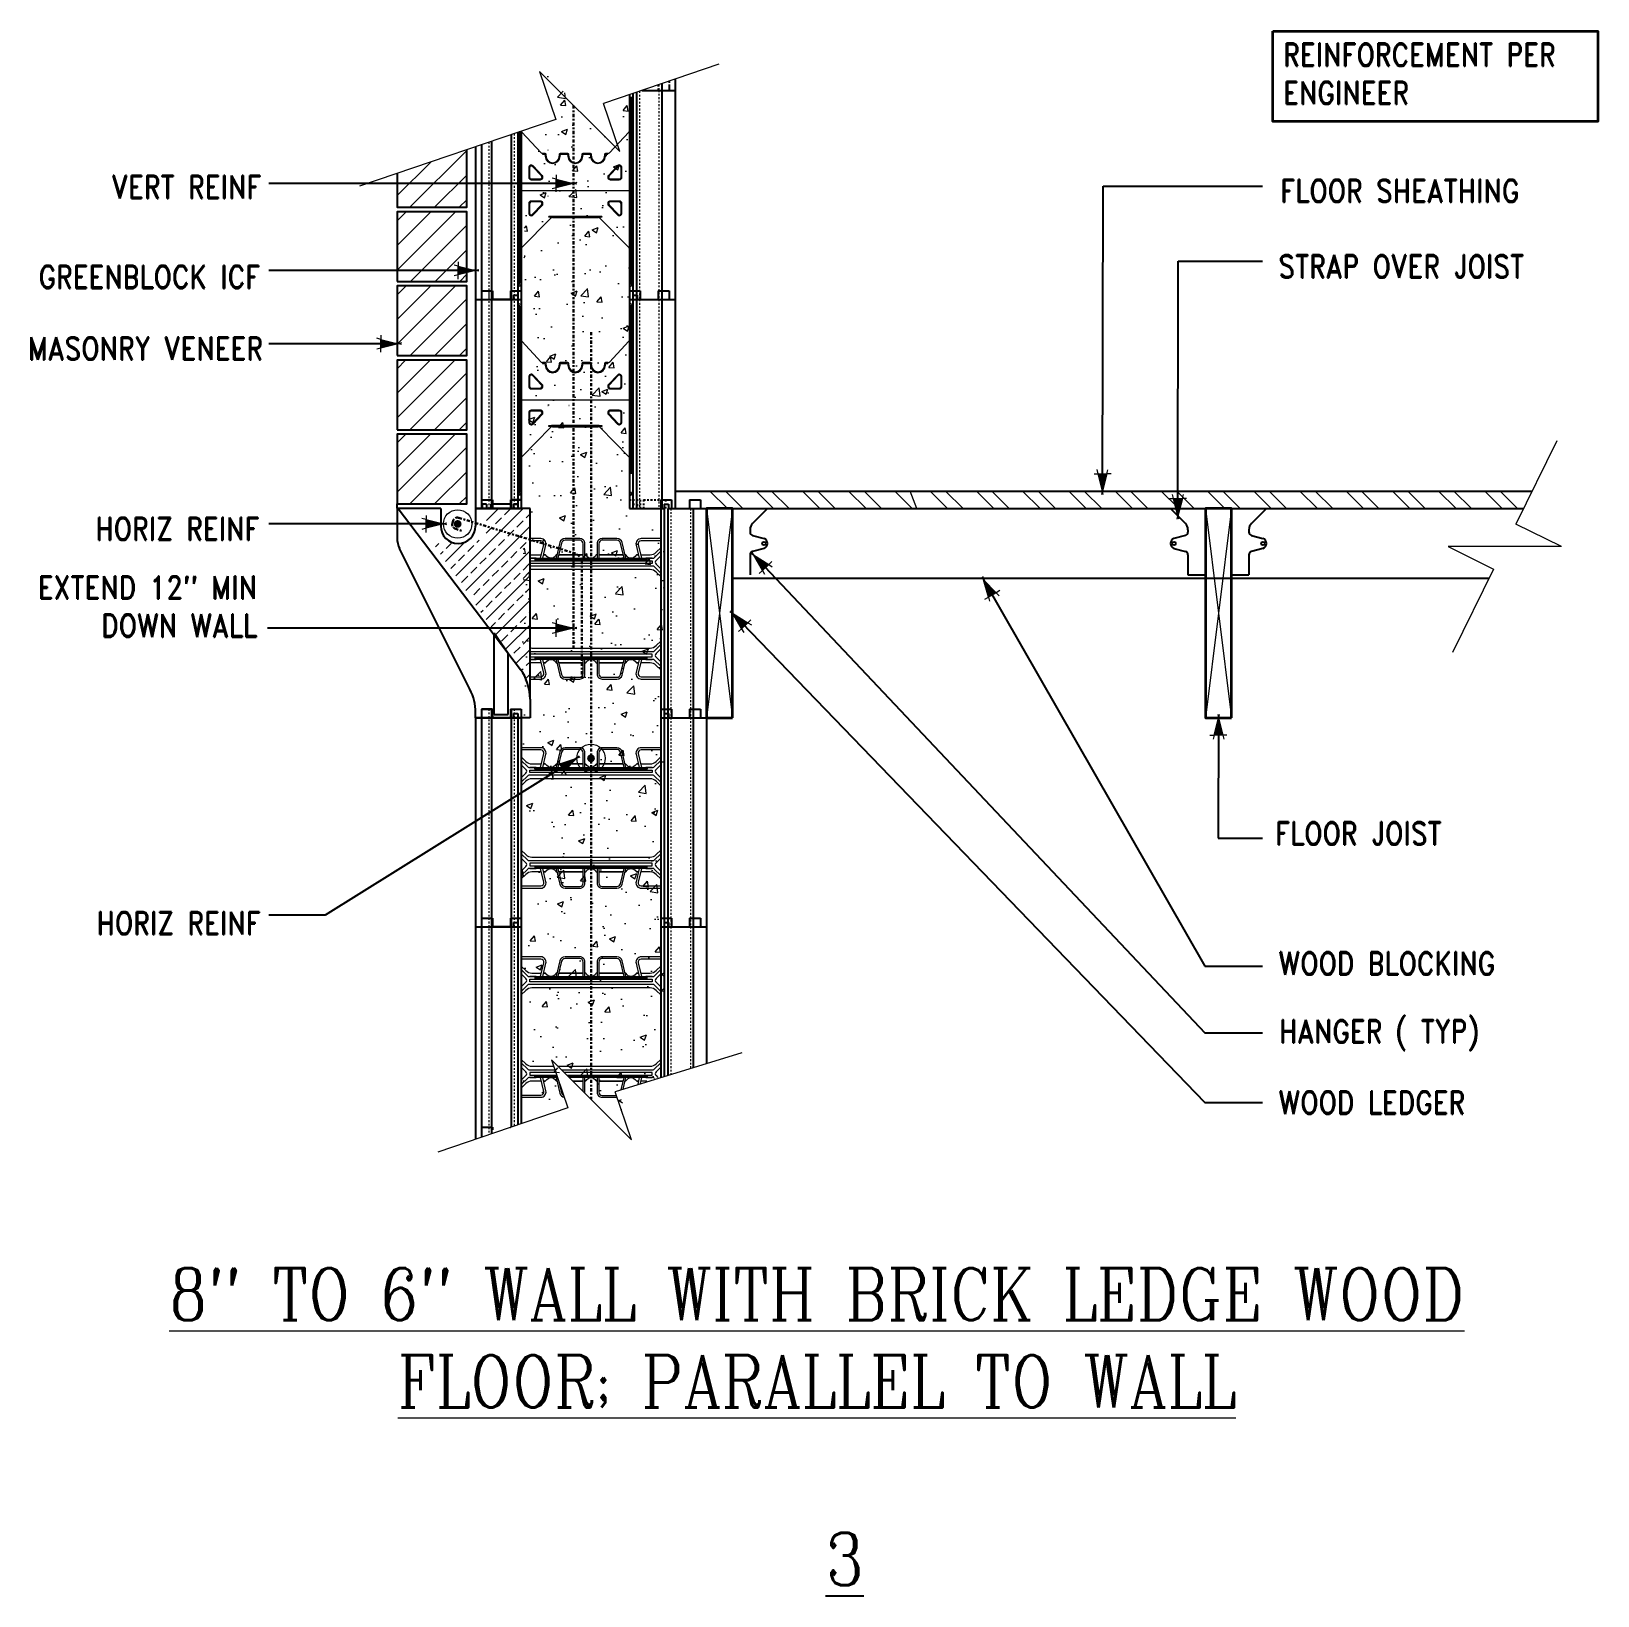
# Model space of a CAD drawing. Header units: inches. Extents: x -38.3 to 51.5, y 20.5 to 110.3.
import ezdxf

# ---------------------------------------------------------------- set-up
doc = ezdxf.new("R2010")
doc.units = ezdxf.units.IN
doc.header["$MEASUREMENT"] = 0
for name, pattern in [('CENTER', [2, 1.25, -0.25, 0.25, -0.25]), ('DASHED2', [0.375, 0.25, -0.125]), ('HIDDEN', [0.375, 0.25, -0.125])]:
    doc.linetypes.add(name, pattern=pattern)
doc.layers.get('Defpoints').update_dxf_attribs({"color": 252})
for name, color, linetype, lineweight in [('A2 Hatch', 8, 'Continuous', 9), ('A4 medium', 7, 'Continuous', 35), ('DETAILS', 7, 'Continuous', 13), ('DIM', 3, 'Continuous', 13), ('REBAR', 2, 'CENTER', 30)]:
    doc.layers.add(name, color=color, linetype=linetype, lineweight=lineweight)
doc.styles.add('ARCTEXT', font='arctext.shx', dxfattribs={"width": 0.85})
doc.styles.add('RomanC', font='romanc.shx', dxfattribs={"width": 0.85, "height": 5})
doc.styles.add('ROMAND', font='romand.shx', dxfattribs={"width": 0.85})
doc.dimstyles.new('ARCTEXT1-4', dxfattribs={"dimtxt": 4, "dimasz": 2, "dimexe": 2, "dimexo": 2, "dimgap": 2, "dimtad": 1, "dimdec": 4, "dimzin": 3, "dimdsep": 46, "dimlunit": 4, "dimtxsty": 'ARCTEXT', "dimblk": 'ARCHTICK', "dimcen": 2, "dimaunit": 1, "dimadec": 0, "dimazin": 0, "dimtfac": 1, "dimtdec": 4, "dimtmove": 2, "dimatfit": 3, "dimldrblk": 'arrow', "dimfxl": 1, "dimtolj": 1, "dimtzin": 0, "dimarcsym": 0})
pattern_1 = [(45, (-7567.363, 1529.6701), (-0.70710678, 0.70710678), [])]

msp = doc.modelspace()

# ---------------------------------------------------------------- texts
at = {"layer": 'Defpoints', "insert": (8.325, 24.13), "char_height": 3, "width": 90.08, "attachment_point": 2, "style": 'RomanC'}
msp.add_mtext('{\\L3\\P}\\P            ', dxfattribs=at)
at = {"layer": 'DIM', "color": 3, "char_height": 1.3125, "style": 'ROMAND'}
for s, insert, width, attachment_point in [('REINFORCEMENT PER ENGINEER', (33.482, 109.609), 22.17809, 1), ('VERT REINF ', (-25.135, 102.018), 22.68955, 3), ('FLOOR SHEATHING ', (33.313, 101.795), 22.68955, 1), ('STRAP OVER JOIST', (33.204, 97.46), 22.68955, 1), ('GREENBLOCK ICF', (-25.206, 96.855), 22.68955, 3), ('MASONRY VENEER ', (-25.048, 92.753), 22.68955, 3), ('HORIZ REINF ', (-25.247, 82.406), 22.68955, 3), ('EXTEND 12" MIN DOWN WALL ', (-25.389, 79.036), 16.76305, 3), ('FLOOR JOIST', (33.014, 64.929), 22.68955, 1), ('HORIZ REINF ', (-25.174, 59.778), 22.68955, 3), ('WOOD BLOCKING ', (33.217, 57.469), 22.68955, 1), ('HANGER ( TYP) ', (33.249, 53.568), 22.68955, 1), ('WOOD LEDGER', (33.222, 49.481), 22.68955, 1)]:
    msp.add_mtext(s, dxfattribs=dict(at, insert=insert, width=width, attachment_point=attachment_point))
at = {"layer": 'DIM', "insert": (6.721, 39.33), "char_height": 3, "width": 90.08, "attachment_point": 2, "style": 'ARCTEXT'}
msp.add_mtext('{\\Fromanc.shx|c0;\\L8" TO 6" WALL WITH BRICK LEDGE WOOD FLOOR; PARALLEL TO WALL}\\P\\P          ', dxfattribs=at)

# ---------------------------------------------------------------- blocks, each defined once
blk = doc.blocks.new('_ArchTick')
at = {"color": 0, "linetype": 'ByBlock', "const_width": 0.15}
blk.add_lwpolyline([(-0.5, -0.5), (0.5, 0.5)], dxfattribs=at)
blk = doc.blocks.new('arrow')
at = {"layer": 'DIM'}
blk.add_hatch(color=253, dxfattribs=at).paths.add_polyline_path([(-2, 0.5), (-2, -0.5), (0, 0)])
at = {"layer": 'DIM', "lineweight": 9}
for points in [[(-2, 0.98), (-2, 0.5), (-2.47, 0.62)], [(0.37, 0.09), (0, 0)], [(0.37, -0.09), (0, 0)], [(-2, -0.98), (-2, -0.5), (-2.47, -0.62)]]:
    blk.add_lwpolyline(points, dxfattribs=at)
at = {"layer": 'DIM', "lineweight": 15}
blk.add_lwpolyline([(0, 0), (-2, -0.5), (-2, 0.5), (0, 0)], dxfattribs=at)

# ---------------------------------------------------------------- hatches: boundary and pattern name
at = {"layer": 'A2 Hatch', "ltscale": 0.12}
h = msp.add_hatch(dxfattribs=at)
h.set_pattern_fill('AR-CONC', color=256, scale=0.5, style=0)
h.set_pattern_definition([(50, (-7567.363, 1529.67), (3.5863009, -0.3137607), [0.375, -4.125]), (355, (-7567.363, 1529.67), (-0.6937567, 3.7609607), [0.3, -3.3]), (100.451445, (-7567.064, 1529.644), (2.8925442, 3.4472), [0.318701, -3.5057106]), (46.1842, (-7567.363, 1530.67), (5.3362052, -0.827595), [0.5625, -6.1875]), (96.635645, (-7566.9183, 1530.601), (4.6733097, 4.870593), [0.4780514, -5.258565]), (351.1842, (-7567.363, 1530.67), (4.6733097, 4.870593), [0.45, -4.95]), (21, (-7566.863, 1530.42), (2.9845353, -2.0130945), [0.375, -4.125]), (326, (-7566.863, 1530.42), (1.2165767, 3.6257502), [0.3, -3.3]), (71.451445, (-7566.6143, 1530.2523), (4.2011119, 1.6126558), [0.318701, -3.5057106]), (37.5, (-7567.363, 1529.67), (0.06079928, 1.66446927), [0, -3.26, 0, -3.35, 0, -3.3125]), (7.5, (-7567.363, 1529.67), (1.3153477, 1.97205856), [0, -1.91, 0, -3.185, 0, -1.2625]), (327.5, (-7568.478, 1529.67), (2.66911218, -0.11277436), [0, -1.25, 0, -3.9, 0, -5.175]), (317.5, (-7568.978, 1529.67), (2.91593085, 0.5005249), [0, -1.625, 0, -2.59, 0, -3.675])])
h.paths.add_polyline_path([(-8.043, 105.251), (-10.03, 104.577), (-10.23, 47.561), (-7.36, 48.534), (-8.296, 51.294), (-3.7, 46.698), (-4.636, 49.458), (-2.03, 50.342), (-2.034, 82.924), (-4.034, 82.924), (-4.034, 106.61), (-5.319, 106.174), (-4.383, 103.414), (-8.98, 108.011)])
at = {"layer": 'A2 Hatch', "ltscale": 0.15}
h = msp.add_hatch(dxfattribs=at)
h.set_pattern_fill('ANSI31', color=256, scale=8, style=0)
h.set_pattern_definition(pattern_1)
h.paths.add_polyline_path([(-17.355, 95.945), (-13.355, 95.945), (-13.355, 99.945), (-17.355, 99.945)])
h = msp.add_hatch(dxfattribs=at)
h.set_pattern_fill('ANSI31', color=256, scale=8, style=0)
h.set_pattern_definition(pattern_1)
h.paths.add_polyline_path([(-17.355, 91.695), (-13.355, 91.695), (-13.355, 95.695), (-17.355, 95.695)])
h = msp.add_hatch(dxfattribs=at)
h.set_pattern_fill('ANSI31', color=256, scale=8, style=0)
h.set_pattern_definition(pattern_1)
h.paths.add_polyline_path([(-17.355, 87.426), (-13.355, 87.426), (-13.355, 91.426), (-17.355, 91.426)])
h = msp.add_hatch(dxfattribs=at)
h.set_pattern_fill('ANSI31', color=256, scale=8, style=0)
h.set_pattern_definition([(45, (-3298.9198, 426.9151), (-0.70710678, 0.70710678), [])])
h.paths.add_polyline_path([(-17.355, 83.176), (-13.355, 83.176), (-13.355, 87.176), (-17.355, 87.176)])
h = msp.add_hatch(dxfattribs=at)
h.set_pattern_fill('ANSI33', color=256, scale=4, style=0)
h.set_pattern_definition([(45, (-3354.74, 860.7285), (-0.70710678, 0.70710678), []), (45, (-3354.0328, 860.7285), (-0.70710678, 0.70710678), [0.5, -0.25])])
edge = h.paths.add_edge_path()
edge.add_line((-13.23, 80.907), (-15.285, 80.907))
edge.add_line((-15.285, 80.907), (-10.266, 73.678))
edge.add_arc((-12.73, 71.967), 3, 0, 34.77783, ccw=False)
edge.add_line((-9.73, 71.967), (-9.73, 82.907))
edge.add_line((-9.73, 82.907), (-12.23, 82.907))
edge.add_line((-12.23, 82.907), (-12.23, 81.907))
edge.add_arc((-13.23, 81.907), 1, -90, 0, ccw=False)
h = msp.add_hatch(color=256, dxfattribs=at)
edge = h.paths.add_edge_path()
edge.add_arc((-13.879, 82.027), 0.224, 0, 360)
h = msp.add_hatch(color=256, dxfattribs=at)
edge = h.paths.add_edge_path()
edge.add_arc((-6.23, 68.579), 0.224, 0, 360)

# ---------------------------------------------------------------- linework, layer by layer
at = {"color": 1, "linetype": 'HIDDEN', "ltscale": 0.02}
for p, q in [((-2.38, 107.222), (-2.38, 106.907)), ((-1.755, 107.434), (-1.755, 106.907)), ((-12.505, 95.407), (-11.88, 95.407)), ((-12.505, 95.407), (-12.505, 94.907)), ((-11.88, 95.407), (-11.88, 94.907)), ((-10.855, 95.407), (-10.855, 94.907)), ((-10.855, 95.407), (-10.23, 95.407)), ((-4.03, 95.407), (-3.405, 95.407)), ((-3.405, 95.407), (-3.405, 94.907)), ((-2.38, 95.407), (-2.38, 94.907)), ((-2.38, 95.407), (-1.755, 95.407)), ((-1.755, 95.407), (-1.755, 94.907)), ((-3.83, 95.157), (-3.83, 94.907)), ((-3.83, 95.157), (-3.58, 95.157)), ((-3.58, 95.157), (-3.58, 94.907)), ((-12.505, 83.407), (-11.88, 83.407)), ((-12.505, 83.407), (-12.505, 82.907)), ((-12.505, 83.407), (-11.88, 83.407)), ((-12.505, 83.407), (-12.505, 82.907)), ((-12.505, 83.407), (-11.88, 83.407)), ((-12.505, 83.407), (-12.505, 82.907)), ((-12.505, 83.407), (-11.88, 83.407)), ((-12.505, 83.407), (-12.505, 82.907)), ((-12.505, 83.407), (-11.88, 83.407)), ((-12.505, 83.407), (-11.88, 83.407)), ((-12.505, 83.407), (-12.505, 82.907)), ((-12.505, 83.407), (-11.88, 83.407)), ((-12.505, 83.407), (-11.88, 83.407)), ((-12.505, 83.407), (-12.505, 82.907)), ((-12.505, 83.407), (-11.88, 83.407)), ((-12.505, 83.407), (-12.505, 82.907)), ((-12.505, 83.407), (-11.88, 83.407)), ((-12.505, 83.407), (-11.88, 83.407)), ((-12.505, 83.407), (-12.505, 82.907)), ((-12.505, 83.407), (-11.88, 83.407)), ((-12.505, 83.407), (-12.505, 82.907)), ((-12.505, 83.407), (-11.88, 83.407)), ((-12.505, 83.407), (-12.505, 82.907)), ((-11.88, 83.407), (-11.88, 82.907)), ((-11.88, 83.407), (-11.88, 82.907)), ((-11.88, 83.407), (-11.88, 82.907)), ((-11.88, 83.407), (-11.88, 82.907)), ((-11.88, 83.407), (-11.88, 82.907)), ((-11.88, 83.407), (-11.88, 82.907)), ((-11.88, 83.407), (-11.88, 82.907)), ((-11.88, 83.407), (-11.88, 82.907)), ((-11.88, 83.407), (-11.88, 82.907)), ((-11.88, 83.407), (-11.88, 82.907)), ((-11.88, 83.407), (-11.88, 82.907)), ((-11.88, 83.407), (-11.88, 82.907)), ((-11.88, 83.407), (-11.88, 82.907)), ((-10.855, 83.407), (-10.855, 82.907)), ((-10.855, 83.407), (-10.23, 83.407)), ((-10.855, 83.407), (-10.855, 82.907)), ((-10.855, 83.407), (-10.23, 83.407)), ((-10.855, 83.407), (-10.855, 82.907)), ((-10.855, 83.407), (-10.23, 83.407)), ((-10.855, 83.407), (-10.855, 82.907)), ((-10.855, 83.407), (-10.23, 83.407)), ((-10.855, 83.407), (-10.855, 82.907)), ((-10.855, 83.407), (-10.23, 83.407)), ((-10.855, 83.407), (-10.855, 82.907)), ((-10.855, 83.407), (-10.23, 83.407)), ((-10.855, 83.407), (-10.855, 82.907)), ((-10.855, 83.407), (-10.23, 83.407)), ((-10.855, 83.407), (-10.855, 82.907)), ((-10.855, 83.407), (-10.23, 83.407)), ((-10.855, 83.407), (-10.855, 82.907)), ((-10.855, 83.407), (-10.23, 83.407)), ((-10.855, 83.407), (-10.855, 82.907)), ((-10.855, 83.407), (-10.23, 83.407)), ((-10.855, 83.407), (-10.855, 82.907)), ((-10.855, 83.407), (-10.23, 83.407)), ((-10.855, 83.407), (-10.855, 82.907)), ((-10.855, 83.407), (-10.23, 83.407)), ((-10.855, 83.407), (-10.855, 82.907)), ((-10.855, 83.407), (-10.23, 83.407)), ((-4.03, 83.407), (-3.405, 83.407)), ((-3.83, 83.157), (-3.83, 82.907)), ((-3.83, 83.157), (-3.58, 83.157)), ((-3.58, 83.157), (-3.58, 82.907)), ((-3.405, 83.407), (-3.405, 82.907)), ((-3.209, 83.407), (-3.209, 82.907)), ((-3.209, 83.407), (-1.959, 83.407)), ((-1.959, 83.407), (-1.959, 82.907)), ((-10.855, 71.407), (-10.23, 71.407)), ((-2.23, 71.407), (-1.605, 71.407)), ((-1.605, 71.407), (-1.605, 70.907)), ((-0.58, 71.407), (-0.58, 70.907)), ((-0.58, 71.407), (0.045, 71.407)), ((0.045, 71.407), (0.045, 70.907)), ((-12.505, 59.407), (-11.88, 59.407)), ((-11.88, 59.407), (-11.88, 58.907)), ((-10.855, 59.407), (-10.855, 58.907)), ((-10.855, 59.407), (-10.23, 59.407)), ((-2.23, 59.407), (-1.605, 59.407)), ((-1.605, 59.407), (-1.605, 58.907)), ((-0.58, 59.407), (-0.58, 58.907)), ((-0.58, 59.407), (0.045, 59.407)), ((0.045, 59.407), (0.045, 58.907)), ((-12.505, 47.407), (-11.88, 47.407)), ((-11.88, 47.407), (-11.88, 47.264)), ((-10.855, 47.407), (-10.855, 47.4)), ((-10.855, 47.407), (-10.834, 47.407))]:
    msp.add_line(p, q, dxfattribs=at)
at = {"color": 1}
for p, q in [((-2.17, 107.293), (-2.17, 106.907)), ((-1.755, 107.222), (-1.755, 106.907)), ((-1.755, 107.222), (-1.755, 106.907)), ((-1.405, 107.552), (-1.405, 106.907)), ((-4.03, 106.662), (-4.03, 94.907)), ((-3.83, 106.73), (-3.83, 94.907)), ((-3.615, 106.803), (-3.615, 94.907)), ((-3.309, 106.907), (-1.405, 106.907)), ((-3.309, 106.907), (-1.405, 106.907)), ((-3.309, 106.907), (-1.405, 106.907)), ((-2.17, 106.907), (-2.17, 94.907)), ((-1.405, 106.907), (-1.405, 94.907)), ((-10.805, 104.364), (-10.805, 94.907)), ((-10.43, 104.492), (-10.43, 94.907)), ((-10.23, 104.56), (-10.23, 94.907)), ((-12.855, 103.669), (-12.855, 94.907)), ((-12.505, 103.788), (-12.505, 94.907)), ((-11.93, 103.983), (-11.93, 94.907)), ((-12.505, 95.407), (-11.88, 95.407)), ((-12.505, 95.407), (-12.505, 82.907)), ((-11.93, 95.407), (-11.93, 82.907)), ((-11.88, 95.407), (-11.88, 94.907)), ((-10.855, 95.407), (-10.855, 94.907)), ((-10.855, 95.407), (-10.23, 95.407)), ((-10.805, 95.407), (-10.805, 82.907)), ((-10.23, 95.407), (-10.23, 82.907)), ((-10.23, 95.407), (-10.23, 94.907)), ((-4.03, 95.407), (-4.03, 82.907)), ((-4.03, 95.407), (-3.405, 95.407)), ((-4.03, 95.407), (-4.03, 94.907)), ((-3.405, 95.407), (-3.405, 94.907)), ((-2.38, 95.407), (-2.38, 94.907)), ((-2.38, 95.407), (-1.755, 95.407)), ((-1.755, 95.407), (-1.755, 94.907)), ((-12.855, 94.907), (-12.855, 82.907)), ((-12.855, 94.907), (-10.68, 94.907)), ((-12.855, 94.907), (-10.23, 94.907)), ((-10.805, 94.907), (-11.93, 94.907)), ((-10.68, 95.157), (-10.68, 94.907)), ((-10.68, 95.157), (-10.43, 95.157)), ((-10.43, 95.157), (-10.43, 82.907)), ((-10.43, 94.907), (-10.23, 94.907)), ((-4.03, 94.907), (-3.83, 94.907)), ((-4.03, 94.907), (-1.405, 94.907)), ((-3.83, 95.157), (-3.83, 82.907)), ((-3.83, 95.157), (-3.58, 95.157)), ((-3.615, 94.907), (-1.405, 94.907)), ((-3.615, 94.907), (-3.615, 82.907)), ((-3.58, 95.157), (-3.58, 94.907)), ((-2.17, 94.907), (-2.17, 82.907)), ((-1.405, 94.907), (-1.405, 82.907)), ((-17.355, 82.907), (-17.355, 81.229)), ((-14.855, 82.907), (-17.355, 82.907)), ((-17.299, 82.907), (-10.266, 73.678)), ((-14.855, 82.907), (-14.855, 81.907)), ((-12.855, 82.907), (-10.68, 82.907)), ((-12.855, 82.907), (-10.23, 82.907)), ((-9.73, 82.907), (-12.855, 82.907)), ((-12.855, 82.907), (-12.855, 81.907)), ((-12.505, 83.407), (-11.88, 83.407)), ((-12.505, 83.407), (-11.88, 83.407)), ((-12.505, 83.407), (-11.88, 83.407)), ((-12.505, 83.407), (-11.88, 83.407)), ((-12.505, 83.407), (-11.88, 83.407)), ((-12.505, 83.407), (-11.88, 83.407)), ((-12.505, 83.407), (-11.88, 83.407)), ((-12.505, 83.407), (-11.88, 83.407)), ((-12.48, 83.157), (-12.48, 82.907)), ((-12.23, 83.157), (-12.48, 83.157)), ((-12.48, 83.157), (-12.48, 82.907)), ((-12.23, 83.157), (-12.48, 83.157)), ((-12.48, 83.157), (-12.48, 82.907)), ((-12.23, 83.157), (-12.48, 83.157)), ((-12.48, 83.157), (-12.48, 82.907)), ((-12.23, 83.157), (-12.48, 83.157)), ((-12.48, 83.157), (-12.48, 82.907)), ((-12.23, 83.157), (-12.48, 83.157)), ((-12.48, 83.157), (-12.48, 82.907)), ((-12.23, 83.157), (-12.48, 83.157)), ((-12.23, 83.157), (-12.23, 82.907)), ((-12.23, 83.157), (-12.23, 82.907)), ((-12.23, 83.157), (-12.23, 82.907)), ((-12.23, 83.157), (-12.23, 82.907)), ((-12.23, 83.157), (-12.23, 82.907)), ((-12.23, 83.157), (-12.23, 82.907)), ((-10.855, 83.157), (-11.98, 83.157)), ((-11.98, 83.157), (-11.98, 82.907)), ((-10.855, 83.157), (-11.98, 83.157)), ((-11.98, 83.157), (-11.98, 82.907)), ((-10.855, 83.157), (-11.98, 83.157)), ((-11.98, 83.157), (-11.98, 82.907)), ((-10.855, 83.157), (-11.98, 83.157)), ((-11.98, 83.157), (-11.98, 82.907)), ((-10.855, 83.157), (-11.98, 83.157)), ((-11.98, 83.157), (-11.98, 82.907)), ((-10.855, 83.157), (-11.98, 83.157)), ((-11.98, 83.157), (-11.98, 82.907)), ((-10.805, 82.907), (-11.93, 82.907)), ((-10.805, 82.907), (-11.93, 82.907)), ((-10.805, 82.907), (-11.93, 82.907)), ((-10.805, 82.907), (-11.93, 82.907)), ((-10.805, 82.907), (-11.93, 82.907)), ((-10.805, 82.907), (-11.93, 82.907)), ((-10.805, 82.907), (-11.93, 82.907)), ((-10.805, 82.907), (-11.93, 82.907)), ((-11.88, 83.407), (-11.88, 82.907)), ((-11.88, 83.407), (-11.88, 82.907)), ((-11.88, 83.407), (-11.88, 82.907)), ((-11.88, 83.407), (-11.88, 82.907)), ((-11.88, 83.407), (-11.88, 82.907)), ((-11.88, 83.407), (-11.88, 82.907)), ((-11.88, 83.407), (-11.88, 82.907)), ((-11.88, 83.407), (-11.88, 82.907)), ((-10.855, 83.407), (-10.855, 82.907)), ((-10.855, 83.407), (-10.23, 83.407)), ((-10.855, 83.407), (-10.855, 82.907)), ((-10.23, 83.407), (-10.855, 83.407)), ((-10.855, 83.407), (-10.855, 82.907)), ((-10.855, 83.407), (-10.23, 83.407)), ((-10.855, 83.407), (-10.855, 82.907)), ((-10.23, 83.407), (-10.855, 83.407)), ((-10.855, 83.407), (-10.855, 82.907)), ((-10.23, 83.407), (-10.855, 83.407)), ((-10.855, 83.407), (-10.855, 82.907)), ((-10.855, 83.407), (-10.23, 83.407)), ((-10.855, 83.407), (-10.855, 82.907)), ((-10.855, 83.407), (-10.23, 83.407)), ((-10.855, 83.407), (-10.855, 82.907)), ((-10.855, 83.407), (-10.23, 83.407)), ((-10.855, 83.407), (-10.855, 82.907)), ((-10.855, 83.407), (-10.23, 83.407)), ((-10.855, 83.407), (-10.855, 82.907)), ((-10.23, 83.407), (-10.855, 83.407)), ((-10.855, 83.407), (-10.855, 82.907)), ((-10.855, 83.407), (-10.23, 83.407)), ((-10.855, 83.407), (-10.855, 82.907)), ((-10.855, 83.407), (-10.23, 83.407)), ((-10.855, 83.407), (-10.855, 82.907)), ((-10.23, 83.407), (-10.855, 83.407)), ((-10.855, 83.407), (-10.855, 82.907)), ((-10.23, 83.407), (-10.855, 83.407)), ((-10.68, 83.157), (-10.68, 82.907)), ((-10.68, 83.157), (-10.43, 83.157)), ((-10.68, 83.157), (-10.68, 82.907)), ((-10.43, 83.157), (-10.68, 83.157)), ((-10.68, 83.157), (-10.68, 82.907)), ((-10.68, 83.157), (-10.43, 83.157)), ((-10.68, 83.157), (-10.68, 82.907)), ((-10.43, 83.157), (-10.68, 83.157)), ((-10.68, 83.157), (-10.68, 82.907)), ((-10.43, 83.157), (-10.68, 83.157)), ((-10.68, 83.157), (-10.68, 82.907)), ((-10.68, 83.157), (-10.43, 83.157)), ((-10.68, 83.157), (-10.68, 82.907)), ((-10.68, 83.157), (-10.43, 83.157)), ((-10.68, 83.157), (-10.68, 82.907)), ((-10.68, 83.157), (-10.43, 83.157)), ((-10.68, 83.157), (-10.68, 82.907)), ((-10.68, 83.157), (-10.43, 83.157)), ((-10.68, 83.157), (-10.68, 82.907)), ((-10.43, 83.157), (-10.68, 83.157)), ((-10.68, 83.157), (-10.68, 82.907)), ((-10.68, 83.157), (-10.43, 83.157)), ((-10.68, 83.157), (-10.68, 82.907)), ((-10.68, 83.157), (-10.43, 83.157)), ((-10.68, 83.157), (-10.68, 82.907)), ((-10.43, 83.157), (-10.68, 83.157)), ((-10.68, 83.157), (-10.68, 82.907)), ((-10.43, 83.157), (-10.68, 83.157)), ((-10.43, 83.157), (-10.43, 82.907)), ((-10.43, 83.157), (-10.43, 82.907)), ((-10.43, 83.157), (-10.43, 82.907)), ((-10.43, 83.157), (-10.43, 82.907)), ((-10.43, 83.157), (-10.43, 82.907)), ((-10.43, 83.157), (-10.43, 82.907)), ((-10.43, 82.907), (-10.23, 82.907)), ((-10.43, 82.907), (-10.23, 82.907)), ((-10.43, 82.907), (-10.23, 82.907)), ((-10.43, 82.907), (-10.23, 82.907)), ((-10.43, 82.907), (-10.23, 82.907)), ((-10.43, 82.907), (-10.23, 82.907)), ((-10.43, 82.907), (-10.23, 82.907)), ((-10.43, 82.907), (-10.23, 82.907)), ((-10.23, 83.407), (-10.23, 82.907)), ((-10.23, 83.407), (-10.23, 82.907)), ((-10.23, 83.407), (-10.23, 82.907)), ((-10.23, 83.407), (-10.23, 82.907)), ((-10.23, 83.407), (-10.23, 82.907)), ((-10.23, 83.407), (-10.23, 82.907)), ((-10.23, 83.407), (-10.23, 82.907)), ((-10.23, 83.407), (-10.23, 82.907)), ((-10.23, 83.407), (-10.23, 82.907)), ((-10.23, 83.407), (-10.23, 82.907)), ((-10.23, 83.407), (-10.23, 82.907)), ((-10.23, 83.407), (-10.23, 82.907)), ((-10.23, 83.407), (-10.23, 82.907)), ((-10.23, 83.407), (-10.23, 82.907)), ((-10.23, 83.407), (-10.23, 82.907)), ((-10.23, 83.407), (-10.23, 82.907)), ((-9.73, 71.967), (-9.73, 82.907)), ((-4.03, 83.407), (-4.03, 82.907)), ((-4.03, 82.907), (-2.234, 82.907)), ((-3.826, 82.907), (-2.03, 82.907)), ((-2.23, 83.407), (-2.23, 70.907)), ((-2.23, 83.407), (-1.605, 83.407)), ((-2.23, 82.907), (-2.03, 82.907)), ((-2.03, 83.157), (-2.03, 70.907)), ((-2.03, 83.157), (-1.78, 83.157)), ((-1.815, 82.907), (0.395, 82.907)), ((-1.815, 82.907), (-1.815, 70.907)), ((-1.78, 83.157), (-1.78, 82.907)), ((-1.605, 83.407), (-1.605, 82.907)), ((-0.58, 83.407), (-0.58, 82.907)), ((-0.58, 83.407), (0.045, 83.407)), ((-0.37, 82.907), (-0.37, 70.907)), ((0.045, 83.407), (0.045, 82.907)), ((0.395, 82.907), (0.395, 70.907)), ((-13.173, 72.542), (-17.223, 80.613)), ((-11.778, 71.089), (-11.78, 75.751)), ((-10.98, 74.599), (-11.78, 75.751)), ((-10.98, 71.089), (-10.98, 74.599)), ((-9.73, 71.967), (-9.73, 70.907)), ((-12.855, 70.907), (-12.855, 71.196)), ((-12.505, 71.407), (-11.88, 71.407)), ((-12.505, 71.407), (-11.88, 71.407)), ((-12.505, 71.407), (-12.505, 58.907)), ((-12.505, 71.407), (-12.505, 70.907)), ((-11.88, 71.407), (-12.505, 71.407)), ((-11.93, 71.407), (-11.93, 58.907)), ((-11.88, 71.407), (-11.88, 70.907)), ((-11.88, 71.407), (-11.88, 70.907)), ((-11.88, 71.407), (-11.88, 70.907)), ((-11.778, 71.089), (-10.98, 71.089)), ((-10.855, 71.407), (-10.855, 70.907)), ((-10.855, 71.407), (-10.855, 70.907)), ((-10.855, 71.407), (-10.23, 71.407)), ((-10.855, 71.407), (-10.855, 70.907)), ((-10.805, 71.407), (-10.805, 58.907)), ((-10.68, 71.157), (-10.68, 70.907)), ((-10.68, 71.157), (-10.43, 71.157)), ((-10.43, 71.157), (-10.43, 58.907)), ((-10.23, 71.407), (-10.23, 58.907)), ((-2.23, 71.407), (-2.23, 58.907)), ((-2.23, 71.407), (-1.605, 71.407)), ((-2.03, 71.157), (-2.03, 58.907)), ((-2.03, 71.157), (-1.78, 71.157)), ((-1.78, 71.157), (-1.78, 70.907)), ((-1.605, 71.407), (-1.605, 70.907)), ((-0.58, 71.407), (-0.58, 70.907)), ((-0.58, 71.407), (0.045, 71.407)), ((0.045, 71.407), (0.045, 70.907)), ((-12.855, 70.907), (-10.23, 70.907)), ((-12.855, 70.907), (-12.855, 58.907)), ((-12.855, 70.907), (-10.68, 70.907)), ((-9.73, 70.907), (-12.855, 70.907)), ((-10.805, 70.907), (-11.93, 70.907)), ((-11.88, 70.907), (-10.855, 70.907)), ((-10.43, 70.907), (-10.23, 70.907)), ((-2.23, 70.907), (0.395, 70.907)), ((-2.23, 70.907), (-2.03, 70.907)), ((-1.815, 70.907), (0.395, 70.907)), ((-1.815, 70.907), (-1.815, 58.907)), ((-0.37, 70.907), (-0.37, 58.907)), ((0.395, 70.907), (0.395, 58.907)), ((-12.505, 59.407), (-11.88, 59.407)), ((-12.505, 59.407), (-12.505, 46.84)), ((-11.93, 59.407), (-11.93, 47.035)), ((-11.88, 59.407), (-11.88, 58.907)), ((-10.855, 59.407), (-10.855, 58.907)), ((-10.855, 59.407), (-10.23, 59.407)), ((-10.805, 59.407), (-10.805, 47.417)), ((-10.23, 59.407), (-10.23, 47.612)), ((-2.23, 59.407), (-2.23, 50.249)), ((-2.23, 59.407), (-1.605, 59.407)), ((-1.605, 59.407), (-1.605, 58.907)), ((-0.58, 59.407), (-0.58, 58.907)), ((-0.58, 59.407), (0.045, 59.407)), ((0.045, 59.407), (0.045, 58.907)), ((-12.855, 58.907), (-10.23, 58.907)), ((-12.855, 58.907), (-12.855, 46.721)), ((-12.855, 58.907), (-10.68, 58.907)), ((-10.805, 58.907), (-11.93, 58.907)), ((-10.68, 59.157), (-10.68, 58.907)), ((-10.68, 59.157), (-10.43, 59.157)), ((-10.43, 59.157), (-10.43, 47.544)), ((-10.43, 58.907), (-10.23, 58.907)), ((-2.23, 58.907), (0.395, 58.907)), ((-2.23, 58.907), (-2.03, 58.907)), ((-2.03, 59.157), (-2.03, 50.31)), ((-2.03, 59.157), (-1.78, 59.157)), ((-1.815, 58.907), (0.395, 58.907)), ((-1.815, 58.907), (-1.815, 50.377)), ((-1.78, 59.157), (-1.78, 58.907)), ((-0.37, 58.907), (-0.37, 50.825)), ((0.395, 58.907), (0.395, 51.062)), ((-12.505, 47.407), (-11.88, 47.407)), ((-11.88, 47.407), (-11.88, 47.264)), ((-10.855, 47.407), (-10.855, 47.4)), ((-10.855, 47.407), (-10.834, 47.407))]:
    msp.add_line(p, q, dxfattribs=at)
at = {"ltscale": 0.15}
for p, q in [((-11.88, 94.907), (-10.855, 94.907)), ((-1.405, 83.907), (47.763, 83.907)), ((-17.355, 82.926), (-17.355, 83.176)), ((-11.88, 82.907), (-10.855, 82.907)), ((-11.88, 82.907), (-10.855, 82.907)), ((-11.88, 82.907), (-10.855, 82.907)), ((-11.88, 82.907), (-10.855, 82.907)), ((-11.88, 82.907), (-10.855, 82.907)), ((-11.88, 82.907), (-10.855, 82.907)), ((-11.88, 82.907), (-10.855, 82.907)), ((-11.88, 82.907), (-10.855, 82.907)), ((0.395, 82.907), (47.27, 82.907)), ((3.895, 82.907), (3.042, 82.053)), ((27.02, 82.907), (27.874, 82.053)), ((32.52, 82.907), (31.667, 82.053)), ((2.895, 81.699), (2.895, 81.559)), ((3.043, 81.366), (3.698, 81.189)), ((27.873, 81.366), (27.217, 81.189)), ((28.02, 81.699), (28.02, 81.559)), ((31.52, 81.699), (31.52, 81.559)), ((31.668, 81.366), (32.323, 81.189)), ((2.895, 80.254), (2.895, 79.107)), ((3.698, 80.625), (3.043, 80.447)), ((27.217, 80.625), (27.873, 80.447)), ((28.02, 80.254), (28.02, 79.107)), ((31.52, 80.254), (31.52, 79.107)), ((32.323, 80.625), (31.668, 80.447)), ((28.02, 79.107), (29.02, 79.107)), ((30.52, 79.107), (31.52, 79.107)), ((1.895, 78.907), (45.296, 78.907)), ((-11.88, 58.907), (-10.855, 58.907))]:
    msp.add_line(p, q, dxfattribs=at)
msp.add_lwpolyline([(-17.355, 102.143), (-17.355, 100.195), (-13.355, 100.195), (-13.355, 103.5)], dxfattribs=at)
for points in [[(-17.355, 95.945), (-13.355, 95.945), (-13.355, 99.945), (-17.355, 99.945)], [(-17.355, 91.695), (-13.355, 91.695), (-13.355, 95.695), (-17.355, 95.695)], [(-17.355, 87.426), (-13.355, 87.426), (-13.355, 91.426), (-17.355, 91.426)], [(-17.355, 83.176), (-13.355, 83.176), (-13.355, 87.176), (-17.355, 87.176)]]:
    msp.add_lwpolyline(points, close=True, dxfattribs=at)
for centre in [(3.695, 80.909), (27.22, 80.909), (32.32, 80.909)]:
    msp.add_circle(centre, 0.1, dxfattribs=at)
at = {"color": 1}
for centre, radius, start, end in [((-13.855, 81.907), 1, 180, 0), ((-15.855, 81.229), 1.5, 180, 204.22775), ((-12.73, 71.967), 3, 360, 34.77783), ((-15.855, 71.196), 3, 0, 26.64228)]:
    msp.add_arc(centre, radius, start, end, dxfattribs=at)
at = {"ltscale": 0.15}
for centre, radius, start, end in [((3.395, 81.699), 0.5, 135, 180), ((27.52, 81.699), 0.5, 0, 45), ((32.02, 81.699), 0.5, 135, 180), ((3.095, 81.559), 0.2, 180, 254.79988), ((3.595, 80.907), 0.3, 290, 70), ((27.32, 80.907), 0.3, 110, 250), ((27.82, 81.559), 0.2, 285.20012, 360), ((31.72, 81.559), 0.2, 180, 254.79988), ((32.22, 80.907), 0.3, 290, 70), ((3.095, 80.254), 0.2, 105.20374, 180), ((27.82, 80.254), 0.2, 0, 74.79626), ((31.72, 80.254), 0.2, 105.20374, 180)]:
    msp.add_arc(centre, radius, start, end, dxfattribs=at)
at = {"layer": 'A2 Hatch', "linetype": 'DASHED2', "ltscale": 0.15}
for p, q in [((-2.33, 107.239), (-2.33, 106.907)), ((-3.455, 106.857), (-3.455, 94.907)), ((-2.33, 106.907), (-2.33, 94.907)), ((-10.645, 104.419), (-10.645, 94.907)), ((-12.09, 103.929), (-12.09, 94.907)), ((-12.09, 95.407), (-12.09, 82.907)), ((-10.645, 95.407), (-10.645, 82.907)), ((-3.455, 94.907), (-3.455, 82.907)), ((-2.33, 94.907), (-2.33, 82.907)), ((-1.655, 82.907), (-1.655, 70.907)), ((-0.53, 82.907), (-0.53, 70.907)), ((-12.09, 71.407), (-12.09, 58.907)), ((-10.645, 71.407), (-10.645, 58.907)), ((-1.655, 70.907), (-1.655, 58.907)), ((-0.53, 70.907), (-0.53, 58.907)), ((-12.09, 59.407), (-12.09, 46.981)), ((-10.645, 59.407), (-10.645, 47.471)), ((-1.655, 58.907), (-1.655, 50.427)), ((-0.53, 58.907), (-0.53, 50.775))]:
    msp.add_line(p, q, dxfattribs=at)
at = {"layer": 'A2 Hatch', "ltscale": 0.15}
for p, q in [((-16.615, 100.195), (-13.355, 103.456)), ((-17.355, 100.87), (-15.428, 102.796)), ((-15.201, 100.195), (-13.355, 102.042)), ((-13.787, 100.195), (-13.355, 100.627)), ((1.596, 82.907), (0.596, 83.907)), ((2.48, 82.907), (1.48, 83.907)), ((4.247, 82.907), (3.247, 83.907)), ((5.131, 82.907), (4.131, 83.907)), ((6.899, 82.907), (5.899, 83.907)), ((7.783, 82.907), (6.783, 83.907)), ((9.551, 82.907), (8.551, 83.907)), ((10.434, 82.907), (9.434, 83.907)), ((12.202, 82.907), (11.202, 83.907)), ((12.461, 82.907), (12.086, 83.907)), ((14.229, 82.907), (13.229, 83.907)), ((15.113, 82.907), (14.113, 83.907)), ((16.881, 82.907), (15.881, 83.907)), ((17.764, 82.907), (16.764, 83.907)), ((19.532, 82.907), (18.532, 83.907)), ((20.416, 82.907), (19.416, 83.907)), ((22.184, 82.907), (21.184, 83.907)), ((23.068, 82.907), (22.068, 83.907)), ((24.835, 82.907), (23.835, 83.907)), ((25.719, 82.907), (24.719, 83.907)), ((27.487, 82.907), (26.487, 83.907)), ((28.371, 82.907), (27.371, 83.907)), ((30.139, 82.907), (29.139, 83.907)), ((31.023, 82.907), (30.023, 83.907)), ((32.79, 82.907), (31.79, 83.907)), ((33.674, 82.907), (32.674, 83.907)), ((35.442, 82.907), (34.442, 83.907)), ((36.326, 82.907), (35.326, 83.907)), ((38.094, 82.907), (37.094, 83.907)), ((38.978, 82.907), (37.978, 83.907)), ((40.745, 82.907), (39.745, 83.907)), ((41.629, 82.907), (40.629, 83.907)), ((43.397, 82.907), (42.397, 83.907)), ((44.281, 82.907), (43.281, 83.907)), ((46.049, 82.907), (45.049, 83.907)), ((46.933, 82.907), (45.933, 83.907)), ((0.395, 82.907), (1.895, 70.907)), ((1.895, 82.907), (0.395, 70.907)), ((29.02, 82.907), (30.52, 70.907)), ((30.52, 82.907), (29.02, 70.907))]:
    msp.add_line(p, q, dxfattribs=at)
for centre in [(-13.879, 82.027), (-6.23, 68.579)]:
    msp.add_circle(centre, 0.816, dxfattribs=at)
at = {"layer": 'A4 medium', "ltscale": 0.15}
for points in [[(32.883, 110.295), (51.525, 110.295), (51.525, 105.112), (32.883, 105.112)], [(1.895, 70.907), (1.895, 82.907), (0.395, 82.907), (0.395, 70.907)], [(30.52, 70.907), (30.52, 82.907), (29.02, 82.907), (29.02, 70.907)]]:
    msp.add_lwpolyline(points, close=True, dxfattribs=at)
at = {"layer": 'DETAILS', "color": 6, "lineweight": 20}
for p, q in [((-4.03, 104.577), (-4.03, 106.556)), ((-3.93, 106.532), (-3.93, 95.834)), ((-10.33, 104.56), (-10.33, 95.834)), ((-10.23, 104.593), (-10.23, 104.578)), ((-10.23, 104.577), (-10.23, 97.815)), ((-10.202, 104.508), (-9.084, 103.317)), ((-5.175, 103.317), (-4.058, 104.508)), ((-4.03, 97.815), (-4.03, 104.577)), ((-9.805, 102.468), (-9.805, 101.927)), ((-9.755, 102.468), (-9.755, 101.927)), ((-9.063, 101.996), (-9.583, 102.537)), ((-9.027, 102.03), (-9.547, 102.572)), ((-9.012, 103.287), (-9.005, 103.287)), ((-8.855, 103.287), (-9.012, 103.287)), ((-9.005, 103.287), (-9.005, 103.237)), ((-9.005, 103.237), (-8.905, 103.237)), ((-8.855, 103.187), (-8.855, 103.132)), ((-8.805, 103.132), (-8.805, 103.237)), ((-8.055, 103.237), (-8.055, 103.132)), ((-7.555, 103.287), (-8.005, 103.287)), ((-8.005, 103.132), (-8.005, 103.187)), ((-7.955, 103.237), (-7.605, 103.237)), ((-7.555, 103.187), (-7.555, 103.132)), ((-7.505, 103.132), (-7.505, 103.237)), ((-6.755, 103.237), (-6.755, 103.132)), ((-6.255, 103.287), (-6.705, 103.287)), ((-6.705, 103.132), (-6.705, 103.187)), ((-6.655, 103.237), (-6.305, 103.237)), ((-6.255, 103.187), (-6.255, 103.132)), ((-6.205, 103.132), (-6.205, 103.237)), ((-5.455, 103.237), (-5.455, 103.132)), ((-5.248, 103.287), (-5.405, 103.287)), ((-5.405, 103.132), (-5.405, 103.187)), ((-5.355, 103.237), (-5.255, 103.237)), ((-5.255, 103.237), (-5.255, 103.287)), ((-5.255, 103.287), (-5.248, 103.287)), ((-4.713, 102.572), (-5.233, 102.03)), ((-4.677, 102.537), (-5.196, 101.996)), ((-4.505, 101.927), (-4.505, 102.468)), ((-4.455, 101.927), (-4.455, 102.468)), ((-9.655, 101.827), (-9.136, 101.827)), ((-9.655, 101.777), (-9.136, 101.777)), ((-5.124, 101.827), (-4.605, 101.827)), ((-5.124, 101.777), (-4.605, 101.777)), ((-10.33, 101.157), (-3.93, 101.157)), ((-9.805, 100.407), (-9.805, 99.866)), ((-9.755, 100.407), (-9.755, 99.866)), ((-9.136, 100.557), (-9.655, 100.557)), ((-9.136, 100.507), (-9.655, 100.507)), ((-9.583, 99.796), (-9.063, 100.337)), ((-9.547, 99.762), (-9.027, 100.303)), ((-5.233, 100.303), (-4.713, 99.762)), ((-5.196, 100.337), (-4.677, 99.796)), ((-4.605, 100.557), (-5.124, 100.557)), ((-4.605, 100.507), (-5.124, 100.507)), ((-4.505, 99.866), (-4.505, 100.407)), ((-4.455, 99.866), (-4.455, 100.407)), ((-10.201, 97.886), (-8.549, 99.563)), ((-8.5, 99.677), (-8.656, 99.662)), ((-8.656, 99.642), (-8.5, 99.627)), ((-7.13, 99.677), (-8.5, 99.677)), ((-8.5, 99.627), (-7.13, 99.627)), ((-8.443, 99.607), (-7.13, 99.607)), ((-5.76, 99.677), (-7.13, 99.677)), ((-7.13, 99.627), (-5.76, 99.627)), ((-7.13, 99.607), (-5.817, 99.607)), ((-5.604, 99.662), (-5.76, 99.677)), ((-5.76, 99.627), (-5.604, 99.642)), ((-5.711, 99.563), (-4.059, 97.886)), ((-10.23, 95.807), (-10.23, 97.815)), ((-4.03, 97.815), (-4.03, 95.807)), ((-10.337, 95.809), (-10.382, 95.73)), ((-10.382, 95.73), (-10.296, 95.68)), ((-10.33, 95.87), (-10.33, 95.834)), ((-10.296, 95.68), (-10.237, 95.782)), ((-4.023, 95.782), (-3.964, 95.68)), ((-3.964, 95.68), (-3.878, 95.73)), ((-3.93, 95.834), (-3.93, 95.87)), ((-3.878, 95.73), (-3.923, 95.809)), ((-10.382, 94.633), (-10.296, 94.683)), ((-10.337, 94.554), (-10.382, 94.633)), ((-10.33, 94.532), (-10.33, 83.834)), ((-10.33, 94.493), (-10.33, 94.529)), ((-10.296, 94.683), (-10.237, 94.581)), ((-10.23, 94.556), (-10.23, 92.577)), ((-4.03, 92.577), (-4.03, 94.556)), ((-4.023, 94.581), (-3.964, 94.683)), ((-3.964, 94.683), (-3.878, 94.633)), ((-3.93, 94.532), (-3.93, 84.907)), ((-3.93, 94.529), (-3.93, 94.493)), ((-3.878, 94.633), (-3.923, 94.554)), ((-10.23, 92.577), (-10.23, 85.815)), ((-4.03, 85.815), (-4.03, 92.577)), ((-10.202, 92.508), (-9.084, 91.317)), ((-5.175, 91.317), (-4.058, 92.508)), ((-9.012, 91.287), (-9.005, 91.287)), ((-8.855, 91.287), (-9.012, 91.287)), ((-9.005, 91.287), (-9.005, 91.237)), ((-9.005, 91.237), (-8.905, 91.237)), ((-8.855, 91.187), (-8.855, 91.132)), ((-8.805, 91.132), (-8.805, 91.237)), ((-8.055, 91.237), (-8.055, 91.132)), ((-7.555, 91.287), (-8.005, 91.287)), ((-8.005, 91.132), (-8.005, 91.187)), ((-7.955, 91.237), (-7.605, 91.237)), ((-7.555, 91.187), (-7.555, 91.132)), ((-7.505, 91.132), (-7.505, 91.237)), ((-6.755, 91.237), (-6.755, 91.132)), ((-6.255, 91.287), (-6.705, 91.287)), ((-6.705, 91.132), (-6.705, 91.187)), ((-6.655, 91.237), (-6.305, 91.237)), ((-6.255, 91.187), (-6.255, 91.132)), ((-6.205, 91.132), (-6.205, 91.237)), ((-5.455, 91.237), (-5.455, 91.132)), ((-5.248, 91.287), (-5.405, 91.287)), ((-5.405, 91.132), (-5.405, 91.187)), ((-5.355, 91.237), (-5.255, 91.237)), ((-5.255, 91.237), (-5.255, 91.287)), ((-5.255, 91.287), (-5.248, 91.287)), ((-9.805, 90.468), (-9.805, 89.927)), ((-9.755, 90.468), (-9.755, 89.927)), ((-9.063, 89.996), (-9.583, 90.537)), ((-9.027, 90.03), (-9.547, 90.572)), ((-4.713, 90.572), (-5.233, 90.03)), ((-4.677, 90.537), (-5.196, 89.996)), ((-4.505, 89.927), (-4.505, 90.468)), ((-4.455, 89.927), (-4.455, 90.468)), ((-10.33, 89.157), (-3.93, 89.157)), ((-9.655, 89.827), (-9.136, 89.827)), ((-9.655, 89.777), (-9.136, 89.777)), ((-5.124, 89.827), (-4.605, 89.827)), ((-5.124, 89.777), (-4.605, 89.777)), ((-9.805, 88.407), (-9.805, 87.866)), ((-9.755, 88.407), (-9.755, 87.866)), ((-9.136, 88.557), (-9.655, 88.557)), ((-9.136, 88.507), (-9.655, 88.507)), ((-9.583, 87.796), (-9.063, 88.337)), ((-9.547, 87.762), (-9.027, 88.303)), ((-5.233, 88.303), (-4.713, 87.762)), ((-5.196, 88.337), (-4.677, 87.796)), ((-4.605, 88.557), (-5.124, 88.557)), ((-4.605, 88.507), (-5.124, 88.507)), ((-4.505, 87.866), (-4.505, 88.407)), ((-4.455, 87.866), (-4.455, 88.407)), ((-10.201, 85.886), (-8.549, 87.563)), ((-8.5, 87.677), (-8.656, 87.662)), ((-8.656, 87.642), (-8.5, 87.627)), ((-7.13, 87.677), (-8.5, 87.677)), ((-8.5, 87.627), (-7.13, 87.627)), ((-8.443, 87.607), (-7.13, 87.607)), ((-5.76, 87.677), (-7.13, 87.677)), ((-7.13, 87.627), (-5.76, 87.627)), ((-7.13, 87.607), (-5.817, 87.607)), ((-5.604, 87.662), (-5.76, 87.677)), ((-5.76, 87.627), (-5.604, 87.642)), ((-5.711, 87.563), (-4.059, 85.886)), ((-10.23, 83.807), (-10.23, 85.815)), ((-4.03, 85.815), (-4.03, 84.907)), ((-4.03, 85.815), (-4.03, 83.807)), ((-10.337, 83.809), (-10.382, 83.73)), ((-10.382, 83.73), (-10.296, 83.68)), ((-10.33, 83.87), (-10.33, 83.834)), ((-10.296, 83.68), (-10.237, 83.782)), ((-4.023, 83.782), (-3.964, 83.68)), ((-3.964, 83.68), (-3.878, 83.73)), ((-3.93, 83.834), (-3.93, 83.87)), ((-3.878, 83.73), (-3.923, 83.809)), ((-6.678, 50.057), (-7.276, 50.057)), ((-7.276, 50.057), (-6.678, 50.057))]:
    msp.add_line(p, q, dxfattribs=at)
for points in [[(-8.695, 103.482), (-8.709, 103.482)], [(-8.695, 100.832), (-8.709, 100.832)], [(-8.695, 100.832), (-8.709, 100.832)], [(-7.493, 100.832), (-7.48, 100.832)], [(-8.695, 88.832), (-8.709, 88.832)], [(-7.493, 88.832), (-7.48, 88.832)], [(-8.181, 80.257), (-8.199, 80.257)], [(-6.678, 80.257), (-8.078, 80.257)], [(-6.578, 80.257), (-6.56, 80.257)], [(-5.882, 80.257), (-5.9, 80.257)], [(-5.782, 80.257), (-4.382, 80.257)], [(-4.279, 80.257), (-4.261, 80.257)], [(-6.23, 79.907), (-2.729, 79.907), (-2.729, 79.757), (-6.23, 79.757), (-9.731, 79.757), (-9.731, 79.907)], [(-6.23, 74.407), (-2.729, 74.407), (-2.729, 74.557), (-6.23, 74.557), (-9.731, 74.557), (-9.731, 74.407)], [(-8.181, 74.057), (-8.199, 74.057)], [(-6.678, 74.057), (-8.078, 74.057)], [(-6.578, 74.057), (-6.56, 74.057)], [(-5.882, 74.057), (-5.9, 74.057)], [(-5.782, 74.057), (-4.382, 74.057)], [(-4.279, 74.057), (-4.261, 74.057)], [(-6.23, 67.907), (-2.729, 67.907), (-2.729, 67.757), (-6.23, 67.757), (-9.731, 67.757), (-9.731, 67.907)], [(-8.181, 68.257), (-8.199, 68.257)], [(-6.678, 68.257), (-8.078, 68.257)], [(-6.578, 68.257), (-6.56, 68.257)], [(-5.882, 68.257), (-5.9, 68.257)], [(-5.782, 68.257), (-4.382, 68.257)], [(-4.279, 68.257), (-4.261, 68.257)], [(-6.23, 62.407), (-2.729, 62.407), (-2.729, 62.557), (-6.23, 62.557), (-9.731, 62.557), (-9.731, 62.407)], [(-8.181, 62.057), (-8.199, 62.057)], [(-6.678, 62.057), (-8.078, 62.057)], [(-6.578, 62.057), (-6.56, 62.057)], [(-5.882, 62.057), (-5.9, 62.057)], [(-5.782, 62.057), (-4.382, 62.057)], [(-4.279, 62.057), (-4.261, 62.057)], [(-6.23, 55.907), (-2.729, 55.907), (-2.729, 55.757), (-6.23, 55.757), (-9.731, 55.757), (-9.731, 55.907)], [(-8.181, 56.257), (-8.199, 56.257)], [(-6.678, 56.257), (-8.078, 56.257)], [(-6.578, 56.257), (-6.56, 56.257)], [(-5.882, 56.257), (-5.9, 56.257)], [(-5.782, 56.257), (-4.382, 56.257)], [(-4.279, 56.257), (-4.261, 56.257)], [(-8.181, 50.057), (-8.199, 50.057)], [(-6.578, 50.057), (-6.56, 50.057)], [(-5.882, 50.057), (-5.9, 50.057)], [(-5.782, 50.057), (-4.382, 50.057)], [(-4.279, 50.057), (-4.261, 50.057)]]:
    msp.add_lwpolyline(points, close=True, dxfattribs=at)
for points in [[(-9.381, 80.057), (-9.481, 80.057), (-9.731, 80.057), (-9.134, 80.057), (-8.944, 80.847, 0.485338), (-9.109, 81.057), (-9.73, 81.057)], [(-9.001, 80.057), (-8.818, 80.816, 0.485338), (-9.109, 81.187), (-9.73, 81.187)], [(-6.578, 80.057), (-6.578, 80.887, 0.414214), (-6.878, 81.187), (-7.721, 81.187, 0.346495), (-8.012, 80.957), (-8.229, 80.057)], [(-6.678, 80.057), (-6.678, 80.887, 0.414214), (-6.878, 81.087), (-7.721, 81.087, 0.346495), (-7.915, 80.933), (-8.126, 80.057)], [(-4.231, 80.057), (-4.448, 80.957, 0.346495), (-4.739, 81.187), (-5.582, 81.187, 0.414214), (-5.882, 80.887), (-5.882, 80.057)], [(-4.333, 80.057), (-4.545, 80.933, 0.346495), (-4.739, 81.087), (-5.582, 81.087, 0.414214), (-5.782, 80.887), (-5.782, 80.057)], [(-2.23, 81.187), (-3.351, 81.187, 0.485338), (-3.642, 80.816), (-3.459, 80.057)], [(-2.23, 81.057), (-3.351, 81.057, 0.485338), (-3.516, 80.847), (-3.325, 80.057), (-2.729, 80.057), (-2.979, 80.057), (-3.079, 80.057)], [(-9.73, 80.268, 0.0537), (-9.623, 80.257), (-9.086, 80.257)], [(-9.73, 80.057), (-6.23, 80.057, -0.279322), (-6.516, 80.23, 0.279322), (-6.56, 80.257)], [(-8.199, 80.257, 0.279322), (-8.244, 80.23, -0.605918), (-8.815, 80.23, 0.279322), (-8.859, 80.257), (-8.953, 80.257), (-8.859, 80.257)], [(-5.9, 80.257, 0.279322), (-5.944, 80.23, -0.279322), (-6.23, 80.057), (-2.671, 80.057, 0.198912), (-2.6, 80.086), (-2.23, 80.456)], [(-3.6, 80.257), (-3.507, 80.257), (-3.6, 80.257, 0.279322), (-3.645, 80.23, -0.605918), (-4.216, 80.23, 0.279322), (-4.261, 80.257)], [(-3.374, 80.257), (-2.836, 80.257, 0.198912), (-2.483, 80.403), (-2.23, 80.656)], [(-2.23, 80.206), (-2.498, 79.938, 0.414214), (-2.498, 79.726), (-2.23, 79.457)], [(-2.23, 79.207), (-2.6, 79.577, 0.198912), (-2.671, 79.607), (-6.23, 79.607), (-9.73, 79.607)], [(-2.23, 79.007), (-2.483, 79.26, 0.198912), (-2.836, 79.407), (-6.23, 79.407), (-9.623, 79.407, 0.0537), (-9.73, 79.395, 0.0537)], [(-9.73, 74.918, 0.0537), (-9.623, 74.907), (-6.23, 74.907), (-2.836, 74.907, 0.198912), (-2.483, 75.053), (-2.23, 75.306)], [(-9.73, 74.707), (-6.23, 74.707), (-2.671, 74.707, 0.198912), (-2.6, 74.736), (-2.23, 75.106)], [(-2.23, 74.856), (-2.498, 74.588, 0.414214), (-2.498, 74.376), (-2.23, 74.107)], [(-9.73, 73.257), (-9.109, 73.257, 0.485338), (-8.944, 73.466), (-9.134, 74.257), (-9.731, 74.257), (-9.481, 74.257), (-9.381, 74.257)], [(-6.56, 74.057, 0.279322), (-6.516, 74.083, -0.279322), (-6.23, 74.257), (-9.73, 74.257)], [(-9.73, 73.127), (-9.109, 73.127, 0.485338), (-8.818, 73.497), (-9.001, 74.257)], [(-9.086, 74.057), (-9.623, 74.057, 0.0537), (-9.73, 74.045, 0.0537)], [(-8.859, 74.057), (-8.953, 74.057), (-8.859, 74.057, 0.279322), (-8.815, 74.083, -0.605918), (-8.244, 74.083, 0.279322), (-8.199, 74.057)], [(-8.229, 74.257), (-8.012, 73.356, 0.346495), (-7.721, 73.127), (-6.878, 73.127, 0.414214), (-6.578, 73.427), (-6.578, 74.257)], [(-8.126, 74.257), (-7.915, 73.38, 0.346495), (-7.721, 73.227), (-6.878, 73.227, 0.414214), (-6.678, 73.427), (-6.678, 74.257)], [(-2.23, 73.857), (-2.6, 74.227, 0.198912), (-2.671, 74.257), (-6.23, 74.257, -0.279322), (-5.944, 74.083, 0.279322), (-5.9, 74.057)], [(-5.882, 74.257), (-5.882, 73.427, 0.414214), (-5.582, 73.127), (-4.739, 73.127, 0.346495), (-4.448, 73.356), (-4.231, 74.257)], [(-5.782, 74.257), (-5.782, 73.427, 0.414214), (-5.582, 73.227), (-4.739, 73.227, 0.346495), (-4.545, 73.38), (-4.333, 74.257)], [(-4.261, 74.057, 0.279322), (-4.216, 74.083, -0.605918), (-3.645, 74.083, 0.279322), (-3.6, 74.057), (-3.507, 74.057), (-3.6, 74.057)], [(-3.459, 74.257), (-3.642, 73.497, 0.485338), (-3.351, 73.127), (-2.23, 73.127)], [(-3.079, 74.257), (-2.979, 74.257), (-2.729, 74.257), (-3.325, 74.257), (-3.516, 73.466, 0.485338), (-3.351, 73.257), (-2.23, 73.257)], [(-2.23, 73.657), (-2.483, 73.91, 0.198912), (-2.836, 74.057), (-3.374, 74.057)], [(-9.001, 68.057), (-8.818, 68.816, 0.485338), (-9.109, 69.187), (-10.23, 69.187)], [(-9.381, 68.057), (-9.481, 68.057), (-9.731, 68.057), (-9.134, 68.057), (-8.944, 68.847, 0.485338), (-9.109, 69.057), (-10.23, 69.057)], [(-10.23, 68.656), (-9.977, 68.403, 0.198912), (-9.623, 68.257), (-9.086, 68.257)], [(-10.23, 68.456), (-9.86, 68.086, 0.198912), (-9.789, 68.057), (-6.23, 68.057, -0.279322), (-6.516, 68.23, 0.279322), (-6.56, 68.257)], [(-6.578, 68.057), (-6.578, 68.887, 0.414214), (-6.878, 69.187), (-7.721, 69.187, 0.346495), (-8.012, 68.957), (-8.229, 68.057)], [(-6.678, 68.057), (-6.678, 68.887, 0.414214), (-6.878, 69.087), (-7.721, 69.087, 0.346495), (-7.915, 68.933), (-8.126, 68.057)], [(-5.9, 68.257, 0.279322), (-5.944, 68.23, -0.279322), (-6.23, 68.057), (-2.671, 68.057, 0.198912), (-2.6, 68.086), (-2.23, 68.456)], [(-4.231, 68.057), (-4.448, 68.957, 0.346495), (-4.739, 69.187), (-5.582, 69.187, 0.414214), (-5.882, 68.887), (-5.882, 68.057)], [(-4.333, 68.057), (-4.545, 68.933, 0.346495), (-4.739, 69.087), (-5.582, 69.087, 0.414214), (-5.782, 68.887), (-5.782, 68.057)], [(-2.23, 69.187), (-3.351, 69.187, 0.485338), (-3.642, 68.816), (-3.459, 68.057)], [(-2.23, 69.057), (-3.351, 69.057, 0.485338), (-3.516, 68.847), (-3.325, 68.057), (-2.729, 68.057), (-2.979, 68.057), (-3.079, 68.057)], [(-3.374, 68.257), (-2.836, 68.257, 0.198912), (-2.483, 68.403), (-2.23, 68.656)], [(-10.23, 67.457), (-9.962, 67.726, 0.414214), (-9.962, 67.938), (-10.23, 68.206)], [(-2.23, 67.207), (-2.6, 67.577, 0.198912), (-2.671, 67.607), (-6.23, 67.607), (-9.789, 67.607, 0.198912), (-9.86, 67.577), (-10.23, 67.207)], [(-2.23, 67.007), (-2.483, 67.26, 0.198912), (-2.836, 67.407), (-6.23, 67.407), (-9.623, 67.407, 0.198912), (-9.977, 67.26), (-10.23, 67.007)], [(-8.199, 68.257, 0.279322), (-8.244, 68.23, -0.605918), (-8.815, 68.23, 0.279322), (-8.859, 68.257), (-8.953, 68.257), (-8.859, 68.257)], [(-3.6, 68.257), (-3.507, 68.257), (-3.6, 68.257, 0.279322), (-3.645, 68.23, -0.605918), (-4.216, 68.23, 0.279322), (-4.261, 68.257)], [(-2.23, 68.206), (-2.498, 67.938, 0.414214), (-2.498, 67.726), (-2.23, 67.457)], [(-10.23, 63.306), (-9.977, 63.053, 0.198912), (-9.623, 62.907), (-6.23, 62.907), (-2.836, 62.907, 0.198912), (-2.483, 63.053), (-2.23, 63.306)], [(-10.23, 63.106), (-9.86, 62.736, 0.198912), (-9.789, 62.707), (-6.23, 62.707), (-2.671, 62.707, 0.198912), (-2.6, 62.736), (-2.23, 63.106)], [(-10.23, 62.107), (-9.962, 62.376, 0.414214), (-9.962, 62.588), (-10.23, 62.856)], [(-6.56, 62.057, 0.279322), (-6.516, 62.083, -0.279322), (-6.23, 62.257), (-9.789, 62.257, 0.198912), (-9.86, 62.227), (-10.23, 61.857)], [(-10.23, 61.257), (-9.109, 61.257, 0.485338), (-8.944, 61.466), (-9.134, 62.257), (-9.731, 62.257), (-9.481, 62.257), (-9.381, 62.257)], [(-10.23, 61.127), (-9.109, 61.127, 0.485338), (-8.818, 61.497), (-9.001, 62.257)], [(-9.086, 62.057), (-9.623, 62.057, 0.198912), (-9.977, 61.91), (-10.23, 61.657)], [(-8.859, 62.057), (-8.953, 62.057), (-8.859, 62.057, 0.279322), (-8.815, 62.083, -0.605918), (-8.244, 62.083, 0.279322), (-8.199, 62.057)], [(-8.229, 62.257), (-8.012, 61.356, 0.346495), (-7.721, 61.127), (-6.878, 61.127, 0.414214), (-6.578, 61.427), (-6.578, 62.257)], [(-8.126, 62.257), (-7.915, 61.38, 0.346495), (-7.721, 61.227), (-6.878, 61.227, 0.414214), (-6.678, 61.427), (-6.678, 62.257)], [(-2.23, 61.857), (-2.6, 62.227, 0.198912), (-2.671, 62.257), (-6.23, 62.257, -0.279322), (-5.944, 62.083, 0.279322), (-5.9, 62.057)], [(-5.882, 62.257), (-5.882, 61.427, 0.414214), (-5.582, 61.127), (-4.739, 61.127, 0.346495), (-4.448, 61.356), (-4.231, 62.257)], [(-5.782, 62.257), (-5.782, 61.427, 0.414214), (-5.582, 61.227), (-4.739, 61.227, 0.346495), (-4.545, 61.38), (-4.333, 62.257)], [(-4.261, 62.057, 0.279322), (-4.216, 62.083, -0.605918), (-3.645, 62.083, 0.279322), (-3.6, 62.057), (-3.507, 62.057), (-3.6, 62.057)], [(-3.459, 62.257), (-3.642, 61.497, 0.485338), (-3.351, 61.127), (-2.23, 61.127)], [(-3.079, 62.257), (-2.979, 62.257), (-2.729, 62.257), (-3.325, 62.257), (-3.516, 61.466, 0.485338), (-3.351, 61.257), (-2.23, 61.257)], [(-2.23, 61.657), (-2.483, 61.91, 0.198912), (-2.836, 62.057), (-3.374, 62.057)], [(-2.23, 62.856), (-2.498, 62.588, 0.414214), (-2.498, 62.376), (-2.23, 62.107)], [(-9.001, 56.057), (-8.818, 56.816, 0.485338), (-9.109, 57.187), (-10.23, 57.187)], [(-9.381, 56.057), (-9.481, 56.057), (-9.731, 56.057), (-9.134, 56.057), (-8.944, 56.847, 0.485338), (-9.109, 57.057), (-10.23, 57.057)], [(-10.23, 56.656), (-9.977, 56.403, 0.198912), (-9.623, 56.257), (-9.086, 56.257)], [(-6.578, 56.057), (-6.578, 56.887, 0.414214), (-6.878, 57.187), (-7.721, 57.187, 0.346495), (-8.012, 56.957), (-8.229, 56.057)], [(-6.678, 56.057), (-6.678, 56.887, 0.414214), (-6.878, 57.087), (-7.721, 57.087, 0.346495), (-7.915, 56.933), (-8.126, 56.057)], [(-4.231, 56.057), (-4.448, 56.957, 0.346495), (-4.739, 57.187), (-5.582, 57.187, 0.414214), (-5.882, 56.887), (-5.882, 56.057)], [(-4.333, 56.057), (-4.545, 56.933, 0.346495), (-4.739, 57.087), (-5.582, 57.087, 0.414214), (-5.782, 56.887), (-5.782, 56.057)], [(-2.23, 57.187), (-3.351, 57.187, 0.485338), (-3.642, 56.816), (-3.459, 56.057)], [(-2.23, 57.057), (-3.351, 57.057, 0.485338), (-3.516, 56.847), (-3.325, 56.057), (-2.729, 56.057), (-2.979, 56.057), (-3.079, 56.057)], [(-3.374, 56.257), (-2.836, 56.257, 0.198912), (-2.483, 56.403), (-2.23, 56.656)], [(-10.23, 56.456), (-9.86, 56.086, 0.198912), (-9.789, 56.057), (-6.23, 56.057, -0.279322), (-6.516, 56.23, 0.279322), (-6.56, 56.257)], [(-10.23, 55.457), (-9.962, 55.726, 0.414214), (-9.962, 55.938), (-10.23, 56.206)], [(-8.199, 56.257, 0.279322), (-8.244, 56.23, -0.605918), (-8.815, 56.23, 0.279322), (-8.859, 56.257), (-8.953, 56.257), (-8.859, 56.257)], [(-5.9, 56.257, 0.279322), (-5.944, 56.23, -0.279322), (-6.23, 56.057), (-2.671, 56.057, 0.198912), (-2.6, 56.086), (-2.23, 56.456)], [(-3.6, 56.257), (-3.507, 56.257), (-3.6, 56.257, 0.279322), (-3.645, 56.23, -0.605918), (-4.216, 56.23, 0.279322), (-4.261, 56.257)], [(-2.23, 56.206), (-2.498, 55.938, 0.414214), (-2.498, 55.726), (-2.23, 55.457)], [(-2.23, 55.207), (-2.6, 55.577, 0.198912), (-2.671, 55.607), (-6.23, 55.607), (-9.789, 55.607, 0.198912), (-9.86, 55.577), (-10.23, 55.207)], [(-2.23, 55.007), (-2.483, 55.26, 0.198912), (-2.836, 55.407), (-6.23, 55.407), (-9.623, 55.407, 0.198912), (-9.977, 55.26), (-10.23, 55.007)], [(-10.23, 51.306), (-9.977, 51.053, 0.198912), (-9.623, 50.907), (-8.37, 50.907)], [(-8.126, 50.907), (-6.23, 50.907), (-2.836, 50.907, 0.198912), (-2.483, 51.053), (-2.23, 51.306)], [(-10.23, 51.106), (-9.86, 50.736, 0.198912), (-9.789, 50.707), (-8.303, 50.707)], [(-10.23, 50.107), (-9.962, 50.376, 0.414214), (-9.962, 50.588), (-10.23, 50.856)], [(-8.184, 50.357), (-9.381, 50.357), (-9.478, 50.335, 0.780776), (-9.478, 50.329), (-9.381, 50.307), (-8.167, 50.307)], [(-7.926, 50.707), (-6.23, 50.707), (-2.671, 50.707, 0.198912), (-2.6, 50.736), (-2.23, 51.106)], [(-7.526, 50.307), (-6.23, 50.307), (-3.079, 50.307), (-2.982, 50.329, 0.780776), (-2.982, 50.335), (-3.079, 50.357), (-6.23, 50.357), (-7.576, 50.357)], [(-2.23, 50.856), (-2.498, 50.588, 0.414214), (-2.498, 50.376), (-2.392, 50.27)], [(-10.23, 49.257), (-9.109, 49.257, 0.485338), (-8.944, 49.466), (-9.134, 50.257), (-9.731, 50.257), (-9.481, 50.257), (-9.381, 50.257)], [(-10.23, 49.127), (-9.109, 49.127, 0.485338), (-8.818, 49.497), (-9.001, 50.257)], [(-8.15, 50.257), (-9.789, 50.257, 0.198912), (-9.86, 50.227), (-10.23, 49.857)], [(-9.086, 50.057), (-9.623, 50.057, 0.198912), (-9.977, 49.91), (-10.23, 49.657)], [(-8.859, 50.057), (-8.953, 50.057), (-8.859, 50.057, 0.279322), (-8.815, 50.083, -0.605918), (-8.244, 50.083, 0.279322), (-8.199, 50.057)], [(-8.229, 50.257), (-8.012, 49.356, 0.302614), (-7.768, 49.13, 0.302614)], [(-8.069, 50.017), (-7.915, 49.38, 0.225019), (-7.807, 49.246)], [(-6.56, 50.057, 0.279322), (-6.516, 50.083, -0.279322), (-6.23, 50.257), (-7.476, 50.257)], [(-6.584, 49.366, 0.051306), (-6.578, 49.427), (-6.578, 50.257)], [(-2.579, 50.206), (-2.6, 50.227, 0.198912), (-2.671, 50.257), (-6.23, 50.257, -0.279322), (-5.944, 50.083, 0.279322), (-5.9, 50.057)], [(-5.882, 50.257), (-5.882, 49.427, 0.414214), (-5.582, 49.127), (-4.739, 49.127, 0.00833), (-4.729, 49.127, 0.00833)], [(-5.782, 50.257), (-5.782, 49.427, 0.414214), (-5.582, 49.227), (-4.763, 49.227)], [(-4.261, 50.057, 0.279322), (-4.216, 50.083, -0.605918), (-3.645, 50.083, 0.279322), (-3.6, 50.057), (-3.507, 50.057), (-3.6, 50.057)]]:
    msp.add_lwpolyline(points, format="xyb", dxfattribs=at)
for points in [[(-6.23, 80.007), (-9.381, 80.007), (-9.478, 79.985, 0.780776), (-9.478, 79.979), (-9.381, 79.957), (-6.23, 79.957), (-3.079, 79.957), (-2.982, 79.979, 0.780776), (-2.982, 79.985), (-3.079, 80.007)], [(-6.23, 74.307), (-3.079, 74.307), (-2.982, 74.329, 0.780776), (-2.982, 74.335), (-3.079, 74.357), (-6.23, 74.357), (-9.381, 74.357), (-9.478, 74.335, 0.780776), (-9.478, 74.329), (-9.381, 74.307)], [(-6.23, 68.007), (-9.381, 68.007), (-9.478, 67.985, 0.780776), (-9.478, 67.979), (-9.381, 67.957), (-6.23, 67.957), (-3.079, 67.957), (-2.982, 67.979, 0.780776), (-2.982, 67.985), (-3.079, 68.007)], [(-6.23, 62.307), (-3.079, 62.307), (-2.982, 62.329, 0.780776), (-2.982, 62.335), (-3.079, 62.357), (-6.23, 62.357), (-9.381, 62.357), (-9.478, 62.335, 0.780776), (-9.478, 62.329), (-9.381, 62.307)], [(-6.23, 56.007), (-9.381, 56.007), (-9.478, 55.985, 0.780776), (-9.478, 55.979), (-9.381, 55.957), (-6.23, 55.957), (-3.079, 55.957), (-2.982, 55.979, 0.780776), (-2.982, 55.985), (-3.079, 56.007)]]:
    msp.add_lwpolyline(points, format="xyb", close=True, dxfattribs=at)
for points in [[(-8.252, 50.557), (-9.731, 50.557), (-9.731, 50.407), (-8.201, 50.407)], [(-7.626, 50.407), (-6.23, 50.407), (-2.729, 50.407), (-2.729, 50.557), (-6.23, 50.557), (-7.776, 50.557)], [(-6.678, 49.459), (-6.678, 50.257)], [(-4.503, 49.554), (-4.333, 50.257)], [(-4.391, 49.592), (-4.231, 50.257)], [(-3.459, 50.257), (-3.551, 49.877)], [(-3.079, 50.257), (-2.979, 50.257), (-2.729, 50.257), (-3.325, 50.257), (-3.405, 49.926)], [(-3.02, 50.057), (-3.374, 50.057)]]:
    msp.add_lwpolyline(points, dxfattribs=at)
for centre, radius, start, end in [((-10.13, 104.578), 0.1, 180, 223.83086), ((-10.13, 104.577), 0.1, 180, 223.83086), ((-4.13, 104.577), 0.1, 316.16914, 360), ((-9.655, 102.468), 0.15, 43.83086, 180), ((-9.655, 102.468), 0.1, 43.83086, 180), ((-9.012, 103.387), 0.1, 223.83086, 270), ((-8.905, 103.187), 0.05, 360, 90), ((-8.855, 103.237), 0.05, 0, 90), ((-8.43, 103.132), 0.425, 180, 360), ((-8.43, 103.132), 0.375, 180, 0), ((-8.005, 103.237), 0.05, 90, 180), ((-7.955, 103.187), 0.05, 90, 180), ((-7.605, 103.187), 0.05, 360, 90), ((-7.555, 103.237), 0.05, 0, 90), ((-7.13, 103.132), 0.425, 180, 270), ((-7.13, 103.132), 0.375, 180, 270), ((-7.13, 103.132), 0.425, 270, 0), ((-7.13, 103.132), 0.375, 270, 0), ((-6.705, 103.237), 0.05, 90, 180), ((-6.655, 103.187), 0.05, 90, 180), ((-6.305, 103.187), 0.05, 0, 90), ((-6.255, 103.237), 0.05, 0, 90), ((-5.83, 103.132), 0.425, 180, 0), ((-5.83, 103.132), 0.375, 180, 0), ((-5.405, 103.237), 0.05, 90, 180), ((-5.355, 103.187), 0.05, 90, 180), ((-5.248, 103.387), 0.1, 270, 316.16914), ((-4.605, 102.468), 0.15, 0, 136.16914), ((-4.605, 102.468), 0.1, 0, 136.16914), ((-9.655, 101.927), 0.15, 180, 270), ((-9.655, 101.927), 0.1, 180, 270), ((-9.136, 101.927), 0.15, 270, 43.83086), ((-9.136, 101.927), 0.1, 270, 43.83086), ((-5.124, 101.927), 0.15, 136.16914, 270), ((-5.124, 101.927), 0.1, 136.16914, 270), ((-4.605, 101.927), 0.15, 270, 0), ((-4.605, 101.927), 0.1, 270, 360), ((-9.655, 100.407), 0.15, 90, 180), ((-9.655, 99.866), 0.15, 180, 316.16914), ((-9.655, 100.407), 0.1, 90, 180), ((-9.655, 99.866), 0.1, 180, 316.16914), ((-9.136, 100.407), 0.15, 316.16914, 90), ((-9.136, 100.407), 0.1, 316.16914, 90), ((-5.124, 100.407), 0.15, 90, 223.83086), ((-5.124, 100.407), 0.1, 90, 223.83086), ((-4.605, 99.866), 0.15, 223.83086, 360), ((-4.605, 99.866), 0.1, 223.83086, 0), ((-4.605, 100.407), 0.15, 360, 90), ((-4.605, 100.407), 0.1, 0, 90), ((-8.655, 99.652), 0.01, 97.40989, 262.59011), ((-8.443, 99.457), 0.15, 90, 135), ((-5.817, 99.457), 0.15, 45, 90), ((-5.605, 99.652), 0.01, 277.40989, 82.59011), ((-10.13, 97.815), 0.1, 135, 180), ((-4.13, 97.815), 0.1, 360, 45), ((-10.38, 95.834), 0.05, 330, 360), ((-10.28, 95.807), 0.05, 330, 360), ((-3.98, 95.807), 0.05, 180, 210), ((-3.88, 95.834), 0.05, 180, 210), ((-10.38, 94.529), 0.05, 0, 30), ((-10.28, 94.556), 0.05, 0, 30), ((-3.98, 94.556), 0.05, 150, 180), ((-3.88, 94.529), 0.05, 150, 180), ((-10.13, 92.577), 0.1, 180, 223.83086), ((-4.13, 92.577), 0.1, 316.16914, 360), ((-9.012, 91.387), 0.1, 223.83086, 270), ((-8.905, 91.187), 0.05, 360, 90), ((-8.855, 91.237), 0.05, 0, 90), ((-8.43, 91.132), 0.425, 180, 360), ((-8.43, 91.132), 0.375, 180, 0), ((-8.005, 91.237), 0.05, 90, 180), ((-7.955, 91.187), 0.05, 90, 180), ((-7.605, 91.187), 0.05, 360, 90), ((-7.555, 91.237), 0.05, 0, 90), ((-7.13, 91.132), 0.425, 180, 270), ((-7.13, 91.132), 0.375, 180, 270), ((-7.13, 91.132), 0.425, 270, 0), ((-7.13, 91.132), 0.375, 270, 0), ((-6.705, 91.237), 0.05, 90, 180), ((-6.655, 91.187), 0.05, 90, 180), ((-6.305, 91.187), 0.05, 0, 90), ((-6.255, 91.237), 0.05, 0, 90), ((-5.83, 91.132), 0.425, 180, 0), ((-5.83, 91.132), 0.375, 180, 0), ((-5.405, 91.237), 0.05, 90, 180), ((-5.355, 91.187), 0.05, 90, 180), ((-5.248, 91.387), 0.1, 270, 316.16914), ((-9.655, 90.468), 0.15, 43.83086, 180), ((-9.655, 89.927), 0.15, 180, 270), ((-9.655, 90.468), 0.1, 43.83086, 180), ((-9.655, 89.927), 0.1, 180, 270), ((-9.136, 89.927), 0.15, 270, 43.83086), ((-9.136, 89.927), 0.1, 270, 43.83086), ((-5.124, 89.927), 0.15, 136.16914, 270), ((-5.124, 89.927), 0.1, 136.16914, 270), ((-4.605, 90.468), 0.15, 0, 136.16914), ((-4.605, 90.468), 0.1, 0, 136.16914), ((-4.605, 89.927), 0.15, 270, 0), ((-4.605, 89.927), 0.1, 270, 360), ((-9.655, 88.407), 0.15, 90, 180), ((-9.655, 88.407), 0.1, 90, 180), ((-9.136, 88.407), 0.15, 316.16914, 90), ((-9.136, 88.407), 0.1, 316.16914, 90), ((-5.124, 88.407), 0.15, 90, 223.83086), ((-5.124, 88.407), 0.1, 90, 223.83086), ((-4.605, 88.407), 0.15, 360, 90), ((-4.605, 88.407), 0.1, 0, 90), ((-9.655, 87.866), 0.15, 180, 316.16914), ((-9.655, 87.866), 0.1, 180, 316.16914), ((-8.655, 87.652), 0.01, 97.40989, 262.59011), ((-8.443, 87.457), 0.15, 90, 135), ((-5.817, 87.457), 0.15, 45, 90), ((-5.605, 87.652), 0.01, 277.40989, 82.59011), ((-4.605, 87.866), 0.15, 223.83086, 360), ((-4.605, 87.866), 0.1, 223.83086, 0), ((-10.13, 85.815), 0.1, 135, 180), ((-4.13, 85.815), 0.1, 360, 45), ((-10.38, 83.834), 0.05, 330, 360), ((-10.28, 83.807), 0.05, 330, 360), ((-3.98, 83.807), 0.05, 180, 210), ((-3.88, 83.834), 0.05, 180, 210)]:
    msp.add_arc(centre, radius, start, end, dxfattribs=at)
at = {"layer": 'DIM'}
for p, q in [((-9.18, 107.993), (-8.243, 105.233)), ((-4.583, 103.397), (-9.18, 107.993)), ((1.107, 108.405), (-5.519, 106.157)), ((-4.583, 103.397), (-5.519, 106.157)), ((-8.243, 105.233), (-19.511, 101.412)), ((49.19, 86.797), (46.829, 82.014)), ((49.443, 80.724), (46.829, 82.014)), ((49.443, 80.724), (42.943, 80.724)), ((42.943, 80.724), (45.556, 79.434)), ((45.556, 79.434), (43.196, 74.65)), ((-8.496, 51.277), (-7.56, 48.517)), ((-3.9, 46.681), (-8.496, 51.277)), ((2.416, 51.688), (-4.836, 49.441)), ((-3.9, 46.681), (-4.836, 49.441)), ((-7.56, 48.517), (-15.025, 45.985))]:
    msp.add_line(p, q, dxfattribs=at)
at = {"layer": 'REBAR', "ltscale": 0.15}
for p, q in [((-7.232, 106.046), (-7.232, 74.907)), ((-6.23, 93.039), (-6.23, 49.011)), ((-14.18, 82.081), (-14.135, 82.226)), ((-13.821, 82.378), (-7.039, 80.306)), ((-14.03, 81.761), (-13.662, 81.629)), ((-6.748, 79.914), (-6.748, 73.159))]:
    msp.add_line(p, q, dxfattribs=at)
for centre, radius, start, end in [((-13.945, 81.996), 0.25, 160.16936, 250.25234), ((-13.9, 82.141), 0.25, 71.44559, 160.16936), ((-7.632, 79.563), 0.951, 21.64076, 51.38484)]:
    msp.add_arc(centre, radius, start, end, dxfattribs=at)

msp.set_redraw_order([(e.dxf.handle, doc.entitydb.next_handle()) for e in msp.query("TEXT MTEXT ATTDEF DIMENSION ARC_DIMENSION")])  # texts and dimensions are drawn at this point

# ---------------------------------------------------------------- leaders
at = {"layer": 'DIM'}
for points in [[(-7.232, 101.566), (-21.006, 101.567), (-24.716, 101.567)], [(23.117, 83.907), (23.155, 101.411), (32.291, 101.408)], [(-12.855, 96.568), (-22.215, 96.569), (-24.716, 96.569)], [(27.447, 82.48), (27.464, 97.102), (32.291, 97.102)], [(-17.285, 92.37), (-21.914, 92.37), (-24.716, 92.37)], [(-14.694, 82.027), (-19.324, 82.028), (-24.716, 82.028)], [(3.095, 80.254), (28.993, 52.832), (32.291, 52.832)], [(16.295, 78.826), (28.993, 56.658), (32.291, 56.658)], [(-7.232, 76.045), (-24.799, 76.045)], [(1.895, 76.907), (28.993, 48.825), (32.291, 48.825)], [(29.77, 70.907), (29.75, 63.998), (32.291, 63.998)], [(-7.046, 68.579), (-21.486, 59.575), (-24.716, 59.575)]]:
    msp.add_leader(points, dimstyle='ARCTEXT1-4', override={"dimasz": 0.5, "dimtad": 0}, dxfattribs=at)

doc.saveas('drawing.dxf')
